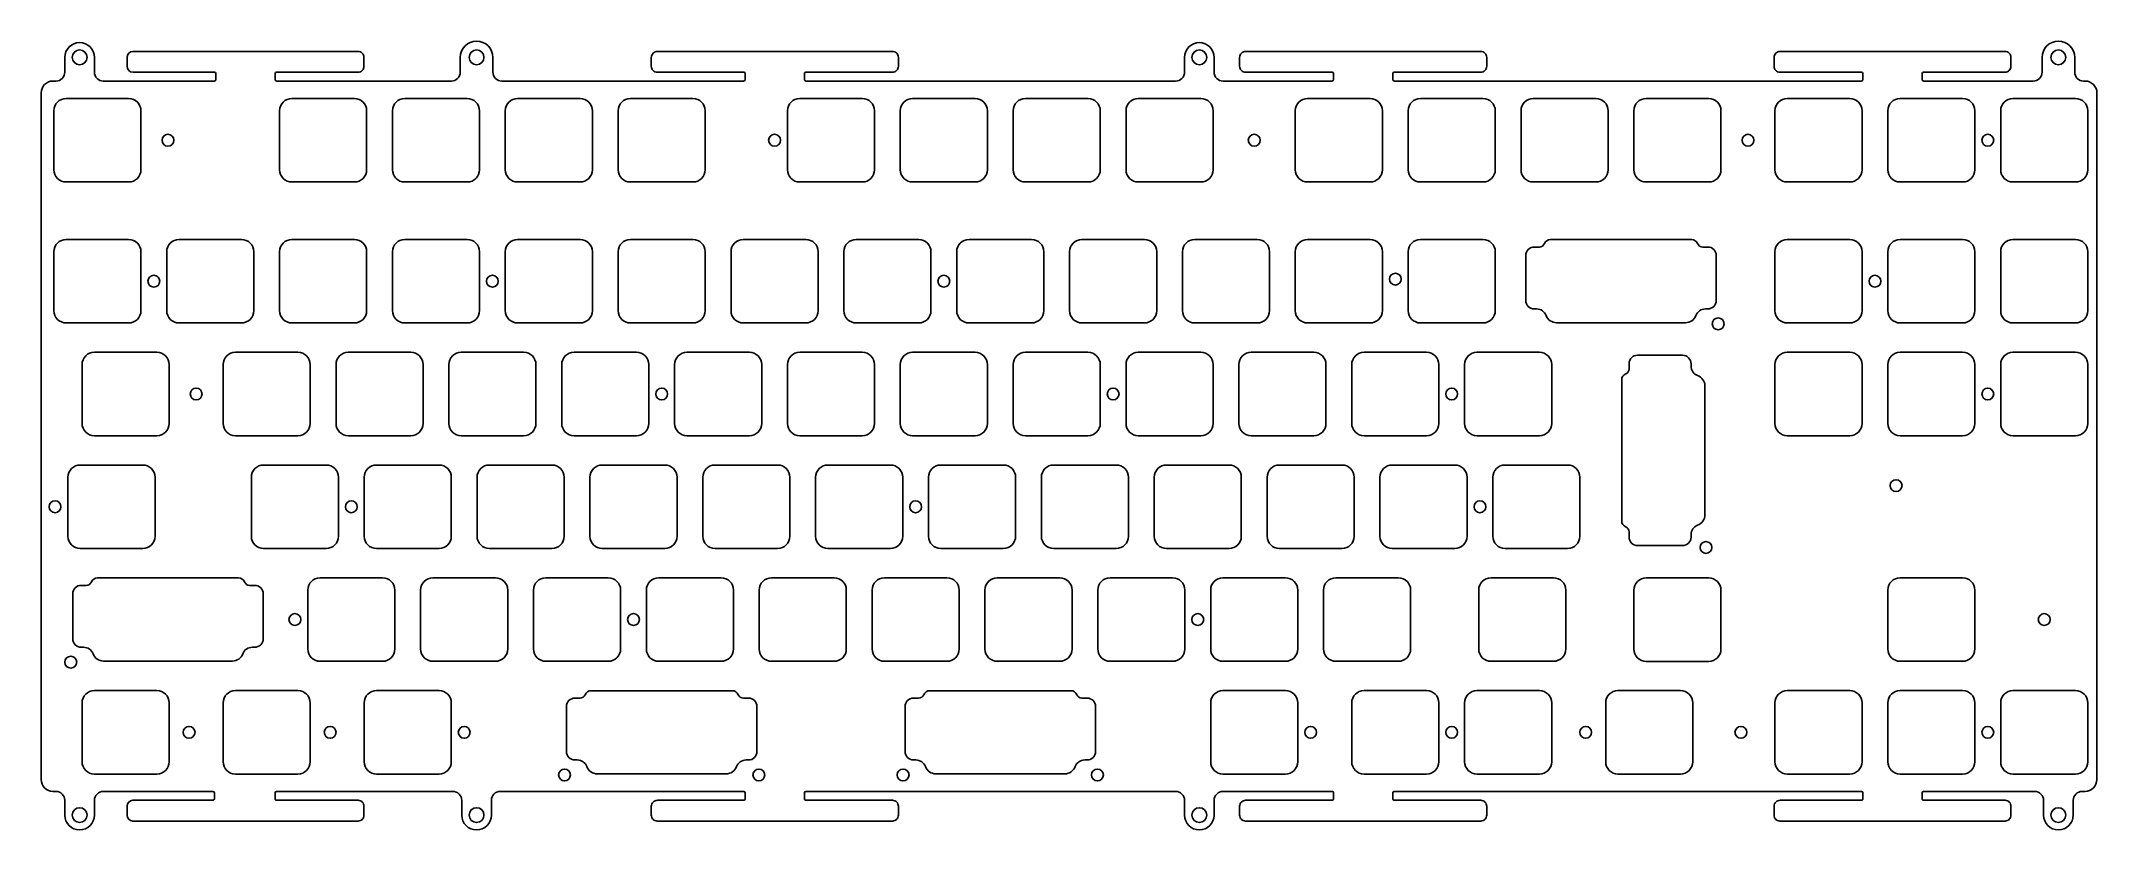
# Model space of a CAD drawing. Header units: millimetres. Extents: x -9 to 338, y -117 to 17.
import ezdxf

# ---------------------------------------------------------------- set-up
doc = ezdxf.new("R2010")
doc.units = ezdxf.units.MM
doc.layers.add('BLACK', color=7, linetype='CONTINUOUS')

msp = doc.modelspace()

# ---------------------------------------------------------------- linework, layer by layer
at = {"layer": 'BLACK', "linetype": 'Continuous'}
for p, q in [((-5.499999, 11.5), (-5.499999, 13.999999)), ((-0.499999, 13.999999), (-0.499999, 11.499999)), ((5.000001, 13.999999), (5.000001, 12.499999)), ((44.000001, 14.999999), (6.000001, 14.999999)), ((45.000001, 12.499999), (45.000001, 13.985828)), ((61.250001, 11.499999), (61.250001, 13.999999)), ((66.750001, 13.999999), (66.750001, 11.499999)), ((93.500001, 13.999999), (93.500001, 12.499999)), ((134.200001, 14.999999), (94.514243, 14.999999)), ((135.200001, 12.499999), (135.200001, 13.985828)), ((183.500001, 11.499999), (183.500001, 13.999999)), ((188.500001, 13.999999), (188.500001, 11.499999)), ((192.800001, 13.999999), (192.800001, 12.499999)), ((233.500001, 14.999999), (193.814243, 14.999999)), ((234.500001, 12.499999), (234.500001, 13.985828)), ((283.000001, 13.999999), (283.000001, 12.499999)), ((322.000001, 14.999999), (284.014243, 14.999999)), ((323.000001, 12.499999), (323.000001, 13.985828)), ((328.250001, 11.499999), (328.250001, 13.999999)), ((333.750001, 13.999999), (333.750001, 11.499999)), ((6.000001, 11.499999), (19.749901, 11.499999)), ((20.000001, 10.249999), (20.000001, 11.25697)), ((30.000001, 11.249899), (30.000001, 10.249899)), ((30.250001, 11.499999), (44.000001, 11.499999)), ((44.000001, 11.500049), (44.000001, 11.499999)), ((66.750001, 11.499999), (66.750049, 11.499999)), ((93.500049, 12.499999), (93.500001, 12.499999)), ((94.500001, 11.499999), (109.099901, 11.499999)), ((109.350001, 10.249999), (109.350001, 11.25697)), ((119.350001, 11.249899), (119.350001, 10.249899)), ((119.600001, 11.499999), (134.200001, 11.499999)), ((134.200001, 11.500049), (134.200001, 11.499999)), ((188.500001, 11.499999), (188.500049, 11.499999)), ((192.800049, 12.499999), (192.800001, 12.499999)), ((193.800001, 11.499999), (208.399901, 11.499999)), ((208.650001, 10.249999), (208.650001, 11.25697)), ((218.650001, 11.249899), (218.650001, 10.249899)), ((218.900001, 11.499999), (233.500001, 11.499999)), ((233.500001, 11.500049), (233.500001, 11.499999)), ((283.000049, 12.499999), (283.000001, 12.499999)), ((284.000001, 11.499999), (297.749901, 11.499999)), ((298.000001, 10.249999), (298.000001, 11.25697)), ((308.000001, 11.249899), (308.000001, 10.249899)), ((308.250001, 11.499999), (322.000001, 11.499999)), ((322.000001, 11.500049), (322.000001, 11.499999)), ((333.750001, 11.499999), (333.750049, 11.499999)), ((-9.499999, -108.000001), (-9.499999, 8)), ((-7.499999, 9.999999), (-7, 9.999999)), ((5.275001, 7.05), (-5.274995, 7.05)), ((1.000001, 9.999999), (19.750001, 9.999999)), ((19.750001, 9.999999), (19.750001, 10.000049)), ((30.249801, 9.999999), (59.750001, 9.999999)), ((43.375, 7.05), (32.824999, 7.05)), ((62.425, 7.05), (51.874999, 7.05)), ((59.750001, 9.999999), (59.750001, 10.000049)), ((68.250001, 9.999999), (109.100001, 9.999999)), ((81.475, 7.05), (70.924999, 7.05)), ((100.525, 7.05), (89.974999, 7.05)), ((109.100001, 9.999999), (109.100001, 10.000049)), ((118.550001, 7.049999), (118.550001, 7.05)), ((129.100001, 7.05), (118.550001, 7.05)), ((119.599801, 9.999999), (182.000001, 9.999999)), ((137.600001, 7.049999), (137.600001, 7.05)), ((148.150001, 7.05), (137.600001, 7.05)), ((156.650001, 7.049999), (156.650001, 7.05)), ((167.200001, 7.05), (156.650001, 7.05)), ((186.25, 7.05), (175.699999, 7.05)), ((182.000001, 9.999999), (182.000001, 10.000049)), ((190.000001, 9.999999), (208.400001, 9.999999)), ((214.825, 7.05), (204.274999, 7.05)), ((208.400001, 9.999999), (208.400001, 10.000049)), ((218.899801, 9.999999), (297.750001, 9.999999)), ((233.875, 7.05), (223.324999, 7.05)), ((252.925, 7.05), (242.374999, 7.05)), ((261.425001, 7.049999), (261.425001, 7.05)), ((271.975001, 7.05), (261.425001, 7.05)), ((285.237501, 7.049999), (285.237501, 7.05)), ((295.787501, 7.05), (285.237501, 7.05)), ((297.750001, 9.999999), (297.750001, 10.000049)), ((304.287501, 7.049999), (304.287501, 7.05)), ((314.837501, 7.05), (304.287501, 7.05)), ((308.249801, 9.999999), (326.750001, 9.999999)), ((323.337501, 7.049999), (323.337501, 7.05)), ((333.887501, 7.05), (323.337501, 7.05)), ((326.750001, 9.999999), (326.750001, 10.000049)), ((335.250001, 9.999999), (335.500001, 9.999999)), ((337.500001, 7.98), (337.500001, -108.000001)), ((-7.349999, 4.974996), (-7.349999, -4.974998)), ((7.350001, 4.974999), (7.350001, -4.975001)), ((30.75, 4.975), (30.75, -4.975001)), ((45.45, 4.975), (45.45, -4.975)), ((49.8, 4.975), (49.8, -4.975001)), ((64.5, 4.975), (64.5, -4.975)), ((68.85, 4.975), (68.85, -4.975001)), ((83.55, 4.975), (83.55, -4.975)), ((87.9, 4.975), (87.9, -4.975001)), ((102.6, 4.975), (102.6, -4.975)), ((116.475001, 4.974999), (116.475001, -4.975001)), ((131.175001, 4.974999), (131.175001, -4.975001)), ((135.525001, 4.974999), (135.525001, -4.975001)), ((150.225001, 4.974999), (150.225001, -4.975001)), ((154.575001, 4.974999), (154.575001, -4.975001)), ((169.275001, 4.974999), (169.275001, -4.975001)), ((173.625, 4.975), (173.625, -4.975001)), ((188.325, 4.975), (188.325, -4.975)), ((202.2, 4.975), (202.2, -4.975001)), ((216.9, 4.975), (216.9, -4.975)), ((221.25, 4.975), (221.25, -4.975001)), ((235.95, 4.975), (235.95, -4.975)), ((240.3, 4.975), (240.3, -4.975001)), ((255, 4.975), (255, -4.975)), ((259.350001, 4.974999), (259.350001, -4.975001)), ((274.050001, 4.974999), (274.050001, -4.975001)), ((283.162501, 4.974999), (283.162501, -4.975001)), ((297.862501, 4.974999), (297.862501, -4.975001)), ((302.212501, 4.974999), (302.212501, -4.975001)), ((316.912501, 4.974999), (316.912501, -4.975001)), ((321.262501, 4.974999), (321.262501, -4.975001)), ((335.962501, 4.974999), (335.962501, -4.975001)), ((5.275001, -7.05), (-5.274997, -7.05)), ((5.275001, -7.050001), (5.275001, -7.05)), ((43.375, -7.05), (32.825, -7.05)), ((62.425, -7.05), (51.875, -7.05)), ((81.475, -7.05), (70.925, -7.05)), ((100.525, -7.05), (89.975, -7.05)), ((129.100001, -7.05), (118.550001, -7.05)), ((129.100001, -7.050001), (129.100001, -7.05)), ((148.150001, -7.05), (137.600001, -7.05)), ((148.150001, -7.050001), (148.150001, -7.05)), ((167.200001, -7.05), (156.650001, -7.05)), ((167.200001, -7.050001), (167.200001, -7.05)), ((186.25, -7.05), (175.7, -7.05)), ((214.825, -7.05), (204.275, -7.05)), ((233.875, -7.05), (223.325, -7.05)), ((252.925, -7.05), (242.375, -7.05)), ((271.975001, -7.05), (261.425001, -7.05)), ((271.975001, -7.050001), (271.975001, -7.05)), ((295.787501, -7.05), (285.237501, -7.05)), ((295.787501, -7.050001), (295.787501, -7.05)), ((314.837501, -7.05), (304.287501, -7.05)), ((314.837501, -7.050001), (314.837501, -7.05)), ((333.887501, -7.05), (323.337501, -7.05)), ((333.887501, -7.050001), (333.887501, -7.05)), ((5.275001, -16.7625), (-5.274993, -16.7625)), ((13.775001, -16.762501), (13.775001, -16.7625)), ((24.325001, -16.7625), (13.775001, -16.7625)), ((32.825001, -16.762501), (32.825001, -16.7625)), ((43.375001, -16.7625), (32.825001, -16.7625)), ((51.875001, -16.762501), (51.875001, -16.7625)), ((62.425001, -16.7625), (51.875001, -16.7625)), ((70.925001, -16.762501), (70.925001, -16.7625)), ((81.475001, -16.7625), (70.925001, -16.7625)), ((89.975001, -16.762501), (89.975001, -16.7625)), ((100.525001, -16.7625), (89.975001, -16.7625)), ((109.025001, -16.762501), (109.025001, -16.7625)), ((119.575001, -16.7625), (109.025001, -16.7625)), ((128.075001, -16.762501), (128.075001, -16.7625)), ((138.625001, -16.7625), (128.075001, -16.7625)), ((147.125001, -16.762501), (147.125001, -16.7625)), ((157.675001, -16.7625), (147.125001, -16.7625)), ((166.175001, -16.762501), (166.175001, -16.7625)), ((176.725001, -16.7625), (166.175001, -16.7625)), ((195.775001, -16.762501), (185.225001, -16.762501)), ((214.825001, -16.762501), (204.275001, -16.762501)), ((233.875001, -16.762501), (223.325001, -16.762501)), ((245.247375, -16.784911), (245.247375, -16.7849)), ((245.247375, -16.7849), (269.102575, -16.7849)), ((285.237501, -16.762501), (285.237501, -16.7625)), ((295.787501, -16.7625), (285.237501, -16.7625)), ((304.287501, -16.762501), (304.287501, -16.7625)), ((314.837501, -16.7625), (304.287501, -16.7625)), ((323.337501, -16.762501), (323.337501, -16.7625)), ((333.887501, -16.7625), (323.337501, -16.7625)), ((-7.349999, -18.837506), (-7.349999, -28.787498)), ((7.350001, -18.837501), (7.350001, -28.787501)), ((11.700001, -18.837501), (11.700001, -28.787501)), ((26.400001, -18.837501), (26.400001, -28.787501)), ((30.750001, -18.837501), (30.750001, -28.787501)), ((45.450001, -18.837501), (45.450001, -28.787501)), ((49.800001, -18.837501), (49.800001, -28.787501)), ((64.500001, -18.837501), (64.500001, -28.787501)), ((68.850001, -18.837501), (68.850001, -28.787501)), ((83.550001, -18.837501), (83.550001, -28.787501)), ((87.900001, -18.837501), (87.900001, -28.787501)), ((102.600001, -18.837501), (102.600001, -28.787501)), ((106.950001, -18.837501), (106.950001, -28.787501)), ((121.650001, -18.837501), (121.650001, -28.787501)), ((126.000001, -18.837501), (126.000001, -28.787501)), ((140.700001, -18.837501), (140.700001, -28.787501)), ((145.050001, -18.837501), (145.050001, -28.787501)), ((159.750001, -18.837501), (159.750001, -28.787501)), ((164.100001, -18.837501), (164.100001, -28.787501)), ((178.800001, -18.837501), (178.800001, -28.787501)), ((183.150001, -18.837501), (183.150001, -28.787501)), ((197.850001, -18.837501), (197.850001, -28.787501)), ((202.200001, -18.837501), (202.200001, -28.787501)), ((216.900001, -18.837501), (216.900001, -28.787501)), ((221.250001, -18.837501), (221.250001, -28.787501)), ((235.950001, -18.837501), (235.950001, -28.787501)), ((241.099485, -27.06294), (241.099485, -19.4622)), ((242.536512, -18.03706), (243.390075, -18.03706)), ((243.390075, -18.037048), (243.390075, -18.03706)), ((270.959775, -18.03706), (271.825375, -18.03706)), ((273.250365, -19.46206), (273.250365, -27.0629)), ((283.162501, -18.837501), (283.162501, -28.787501)), ((297.862501, -18.837501), (297.862501, -28.787501)), ((302.212501, -18.837501), (302.212501, -28.787501)), ((316.912501, -18.837501), (316.912501, -28.787501)), ((321.262501, -18.837501), (321.262501, -28.787501)), ((335.962501, -18.837501), (335.962501, -28.787501)), ((5.275001, -30.8625), (-5.274997, -30.8625)), ((5.275001, -30.862501), (5.275001, -30.8625)), ((24.325001, -30.8625), (13.775001, -30.8625)), ((24.325001, -30.862501), (24.325001, -30.8625)), ((43.375001, -30.8625), (32.825001, -30.8625)), ((43.375001, -30.862501), (43.375001, -30.8625)), ((62.425001, -30.8625), (51.875001, -30.8625)), ((62.425001, -30.862501), (62.425001, -30.8625)), ((81.475001, -30.8625), (70.925001, -30.8625)), ((81.475001, -30.862501), (81.475001, -30.8625)), ((100.525001, -30.8625), (89.975001, -30.8625)), ((100.525001, -30.862501), (100.525001, -30.8625)), ((119.575001, -30.8625), (109.025001, -30.8625)), ((119.575001, -30.862501), (119.575001, -30.8625)), ((138.625001, -30.8625), (128.075001, -30.8625)), ((138.625001, -30.862501), (138.625001, -30.8625)), ((157.675001, -30.8625), (147.125001, -30.8625)), ((157.675001, -30.862501), (157.675001, -30.8625)), ((176.725001, -30.8625), (166.175001, -30.8625)), ((176.725001, -30.862501), (176.725001, -30.8625)), ((195.775001, -30.862501), (185.225001, -30.862501)), ((214.825001, -30.862501), (204.275001, -30.862501)), ((233.875001, -30.862501), (223.325001, -30.862501)), ((242.928575, -28.48794), (242.524475, -28.48794)), ((268.050425, -30.82441), (246.299575, -30.82441)), ((271.813458, -28.48794), (271.421325, -28.48794)), ((295.787501, -30.8625), (285.237501, -30.8625)), ((295.787501, -30.862501), (295.787501, -30.8625)), ((314.837501, -30.8625), (304.287501, -30.8625)), ((314.837501, -30.862501), (314.837501, -30.8625)), ((333.887501, -30.8625), (323.337501, -30.8625)), ((333.887501, -30.862501), (333.887501, -30.8625)), ((-2.587499, -37.887506), (-2.587499, -47.837498)), ((10.037501, -35.8125), (-0.512493, -35.8125)), ((12.112501, -37.887501), (12.112501, -47.837501)), ((21.225001, -37.887501), (21.225001, -47.837501)), ((23.300001, -35.812501), (23.300001, -35.8125)), ((33.850001, -35.8125), (23.300001, -35.8125)), ((35.925001, -37.887501), (35.925001, -47.837501)), ((40.275001, -37.887501), (40.275001, -47.837501)), ((42.350001, -35.812501), (42.350001, -35.8125)), ((52.900001, -35.8125), (42.350001, -35.8125)), ((54.975001, -37.887501), (54.975001, -47.837501)), ((59.325001, -37.887501), (59.325001, -47.837501)), ((61.400001, -35.812501), (61.400001, -35.8125)), ((71.950001, -35.8125), (61.400001, -35.8125)), ((74.025001, -37.887501), (74.025001, -47.837501)), ((78.375001, -37.887501), (78.375001, -47.837501)), ((80.450001, -35.812501), (80.450001, -35.8125)), ((91.000001, -35.8125), (80.450001, -35.8125)), ((93.075001, -37.887501), (93.075001, -47.837501)), ((97.425001, -37.887501), (97.425001, -47.837501)), ((99.500001, -35.812501), (99.500001, -35.8125)), ((110.050001, -35.8125), (99.500001, -35.8125)), ((112.125001, -37.887501), (112.125001, -47.837501)), ((116.475001, -37.887501), (116.475001, -47.837501)), ((118.550001, -35.812501), (118.550001, -35.8125)), ((129.100001, -35.8125), (118.550001, -35.8125)), ((131.175001, -37.887501), (131.175001, -47.837501)), ((135.525001, -37.887501), (135.525001, -47.837501)), ((137.600001, -35.812501), (137.600001, -35.8125)), ((148.150001, -35.8125), (137.600001, -35.8125)), ((150.225001, -37.887501), (150.225001, -47.837501)), ((154.575001, -37.887501), (154.575001, -47.837501)), ((156.650001, -35.812501), (156.650001, -35.8125)), ((167.200001, -35.8125), (156.650001, -35.8125)), ((169.275001, -37.887501), (169.275001, -47.837501)), ((173.625001, -37.887501), (173.625001, -47.837501)), ((175.700001, -35.812501), (175.700001, -35.8125)), ((186.250001, -35.8125), (175.700001, -35.8125)), ((188.325001, -37.887501), (188.325001, -47.837501)), ((192.675001, -37.887501), (192.675001, -47.837501)), ((194.750001, -35.812501), (194.750001, -35.8125)), ((205.300001, -35.8125), (194.750001, -35.8125)), ((207.375001, -37.887501), (207.375001, -47.837501)), ((211.725001, -37.887501), (211.725001, -47.837501)), ((213.800001, -35.812501), (213.800001, -35.8125)), ((224.350001, -35.8125), (213.800001, -35.8125)), ((226.425001, -37.887501), (226.425001, -47.837501)), ((230.775001, -37.887501), (230.775001, -47.837501)), ((232.850001, -35.812501), (232.850001, -35.8125)), ((243.400001, -35.8125), (232.850001, -35.8125)), ((245.475001, -37.887501), (245.475001, -47.837501)), ((258.54331, -38.602725), (258.54331, -37.737125)), ((259.96831, -36.312135), (267.56915, -36.312135)), ((268.99419, -37.749042), (268.99419, -38.141175)), ((283.162501, -37.887501), (283.162501, -47.837501)), ((285.237501, -35.812501), (285.237501, -35.8125)), ((295.787501, -35.8125), (285.237501, -35.8125)), ((297.862501, -37.887501), (297.862501, -47.837501)), ((302.212501, -37.887501), (302.212501, -47.837501)), ((304.287501, -35.812501), (304.287501, -35.8125)), ((314.837501, -35.8125), (304.287501, -35.8125)), ((316.912501, -37.887501), (316.912501, -47.837501)), ((321.262501, -37.887501), (321.262501, -47.837501)), ((323.337501, -35.812501), (323.337501, -35.8125)), ((333.887501, -35.8125), (323.337501, -35.8125)), ((335.962501, -37.887501), (335.962501, -47.837501)), ((257.29115, -64.315125), (257.29115, -40.459925)), ((271.33066, -41.512075), (271.33066, -63.262925)), ((10.037501, -49.9125), (-0.512497, -49.9125)), ((10.037501, -49.912501), (10.037501, -49.9125)), ((33.850001, -49.9125), (23.300001, -49.9125)), ((33.850001, -49.912501), (33.850001, -49.9125)), ((52.900001, -49.9125), (42.350001, -49.9125)), ((52.900001, -49.912501), (52.900001, -49.9125)), ((71.950001, -49.9125), (61.400001, -49.9125)), ((71.950001, -49.912501), (71.950001, -49.9125)), ((91.000001, -49.9125), (80.450001, -49.9125)), ((91.000001, -49.912501), (91.000001, -49.9125)), ((110.050001, -49.9125), (99.500001, -49.9125)), ((110.050001, -49.912501), (110.050001, -49.9125)), ((129.100001, -49.9125), (118.550001, -49.9125)), ((129.100001, -49.912501), (129.100001, -49.9125)), ((148.150001, -49.9125), (137.600001, -49.9125)), ((148.150001, -49.912501), (148.150001, -49.9125)), ((167.200001, -49.9125), (156.650001, -49.9125)), ((167.200001, -49.912501), (167.200001, -49.9125)), ((186.250001, -49.9125), (175.700001, -49.9125)), ((186.250001, -49.912501), (186.250001, -49.9125)), ((205.300001, -49.9125), (194.750001, -49.9125)), ((205.300001, -49.912501), (205.300001, -49.9125)), ((224.350001, -49.9125), (213.800001, -49.9125)), ((224.350001, -49.912501), (224.350001, -49.9125)), ((243.400001, -49.9125), (232.850001, -49.9125)), ((243.400001, -49.912501), (243.400001, -49.9125)), ((295.787501, -49.9125), (285.237501, -49.9125)), ((295.787501, -49.912501), (295.787501, -49.9125)), ((314.837501, -49.9125), (304.287501, -49.9125)), ((314.837501, -49.912501), (314.837501, -49.9125)), ((333.887501, -49.9125), (323.337501, -49.9125)), ((333.887501, -49.912501), (333.887501, -49.9125)), ((7.65625, -54.8625), (-2.893751, -54.8625)), ((28.062501, -54.862501), (28.062501, -54.8625)), ((38.612501, -54.8625), (28.062501, -54.8625)), ((47.112501, -54.862501), (47.112501, -54.8625)), ((57.662501, -54.8625), (47.112501, -54.8625)), ((66.162501, -54.862501), (66.162501, -54.8625)), ((76.712501, -54.8625), (66.162501, -54.8625)), ((85.212501, -54.862501), (85.212501, -54.8625)), ((95.762501, -54.8625), (85.212501, -54.8625)), ((104.262501, -54.862501), (104.262501, -54.8625)), ((114.812501, -54.8625), (104.262501, -54.8625)), ((123.312501, -54.862501), (123.312501, -54.8625)), ((133.862501, -54.8625), (123.312501, -54.8625)), ((142.362501, -54.862501), (142.362501, -54.8625)), ((152.912501, -54.8625), (142.362501, -54.8625)), ((161.412501, -54.862501), (161.412501, -54.8625)), ((171.962501, -54.8625), (161.412501, -54.8625)), ((180.462501, -54.862501), (180.462501, -54.8625)), ((191.012501, -54.8625), (180.462501, -54.8625)), ((199.512501, -54.862501), (199.512501, -54.8625)), ((210.062501, -54.8625), (199.512501, -54.8625)), ((218.562501, -54.862501), (218.562501, -54.8625)), ((229.112501, -54.8625), (218.562501, -54.8625)), ((248.1625, -54.8625), (237.612499, -54.8625)), ((-4.96875, -56.9375), (-4.96875, -66.887501)), ((9.73125, -56.9375), (9.73125, -66.8875)), ((25.987501, -56.937501), (25.987501, -66.887501)), ((40.687501, -56.937501), (40.687501, -66.887501)), ((45.037501, -56.937501), (45.037501, -66.887501)), ((59.737501, -56.937501), (59.737501, -66.887501)), ((64.087501, -56.937501), (64.087501, -66.887501)), ((78.787501, -56.937501), (78.787501, -66.887501)), ((83.137501, -56.937501), (83.137501, -66.887501)), ((97.837501, -56.937501), (97.837501, -66.887501)), ((102.187501, -56.937501), (102.187501, -66.887501)), ((116.887501, -56.937501), (116.887501, -66.887501)), ((121.237501, -56.937501), (121.237501, -66.887501)), ((135.937501, -56.937501), (135.937501, -66.887501)), ((140.287501, -56.937501), (140.287501, -66.887501)), ((154.987501, -56.937501), (154.987501, -66.887501)), ((159.337501, -56.937501), (159.337501, -66.887501)), ((174.037501, -56.937501), (174.037501, -66.887501)), ((178.387501, -56.937501), (178.387501, -66.887501)), ((193.087501, -56.937501), (193.087501, -66.887501)), ((197.437501, -56.937501), (197.437501, -66.887501)), ((212.137501, -56.937501), (212.137501, -66.887501)), ((216.487501, -56.937501), (216.487501, -66.887501)), ((231.187501, -56.937501), (231.187501, -66.887501)), ((235.5375, -56.9375), (235.5375, -66.887501)), ((250.2375, -56.9375), (250.2375, -66.8875)), ((257.291161, -64.315125), (257.29115, -64.315125)), ((7.65625, -68.9625), (-2.89375, -68.9625)), ((38.612501, -68.9625), (28.062501, -68.9625)), ((38.612501, -68.962501), (38.612501, -68.9625)), ((57.662501, -68.9625), (47.112501, -68.9625)), ((57.662501, -68.962501), (57.662501, -68.9625)), ((76.712501, -68.9625), (66.162501, -68.9625)), ((76.712501, -68.962501), (76.712501, -68.9625)), ((95.762501, -68.9625), (85.212501, -68.9625)), ((95.762501, -68.962501), (95.762501, -68.9625)), ((114.812501, -68.9625), (104.262501, -68.9625)), ((114.812501, -68.962501), (114.812501, -68.9625)), ((133.862501, -68.9625), (123.312501, -68.9625)), ((133.862501, -68.962501), (133.862501, -68.9625)), ((152.912501, -68.9625), (142.362501, -68.9625)), ((152.912501, -68.962501), (152.912501, -68.9625)), ((171.962501, -68.9625), (161.412501, -68.9625)), ((171.962501, -68.962501), (171.962501, -68.9625)), ((191.012501, -68.9625), (180.462501, -68.9625)), ((191.012501, -68.962501), (191.012501, -68.9625)), ((210.062501, -68.9625), (199.512501, -68.9625)), ((210.062501, -68.962501), (210.062501, -68.9625)), ((229.112501, -68.9625), (218.562501, -68.9625)), ((229.112501, -68.962501), (229.112501, -68.9625)), ((248.1625, -68.9625), (237.6125, -68.9625)), ((258.543298, -66.172425), (258.54331, -66.172425)), ((258.54331, -67.025988), (258.54331, -66.172425)), ((267.56919, -68.463015), (259.96845, -68.463015)), ((268.99419, -66.633925), (268.99419, -67.038025)), ((-2.732238, -75.18706), (-1.878675, -75.18706)), ((-1.878675, -75.187048), (-1.878675, -75.18706)), ((-0.021375, -73.934911), (-0.021375, -73.9349)), ((-0.021375, -73.9349), (23.833825, -73.9349)), ((25.691025, -75.18706), (26.556625, -75.18706)), ((35.512501, -75.987501), (35.512501, -85.937501)), ((37.587501, -73.912501), (37.587501, -73.9125)), ((48.137501, -73.9125), (37.587501, -73.9125)), ((50.212501, -75.987501), (50.212501, -85.937501)), ((54.562501, -75.987501), (54.562501, -85.937501)), ((56.637501, -73.912501), (56.637501, -73.9125)), ((67.187501, -73.9125), (56.637501, -73.9125)), ((69.262501, -75.987501), (69.262501, -85.937501)), ((73.612501, -75.987501), (73.612501, -85.937501)), ((75.687501, -73.912501), (75.687501, -73.9125)), ((86.237501, -73.9125), (75.687501, -73.9125)), ((88.312501, -75.987501), (88.312501, -85.937501)), ((92.662501, -75.987501), (92.662501, -85.937501)), ((94.737501, -73.912501), (94.737501, -73.9125)), ((105.287501, -73.9125), (94.737501, -73.9125)), ((107.362501, -75.987501), (107.362501, -85.937501)), ((111.712501, -75.987501), (111.712501, -85.937501)), ((113.787501, -73.912501), (113.787501, -73.9125)), ((124.337501, -73.9125), (113.787501, -73.9125)), ((126.412501, -75.987501), (126.412501, -85.937501)), ((130.762501, -75.987501), (130.762501, -85.937501)), ((132.837501, -73.912501), (132.837501, -73.9125)), ((143.387501, -73.9125), (132.837501, -73.9125)), ((145.462501, -75.987501), (145.462501, -85.937501)), ((149.812501, -75.987501), (149.812501, -85.937501)), ((151.887501, -73.912501), (151.887501, -73.9125)), ((162.437501, -73.9125), (151.887501, -73.9125)), ((164.512501, -75.987501), (164.512501, -85.937501)), ((168.862501, -75.987501), (168.862501, -85.937501)), ((170.937501, -73.912501), (170.937501, -73.9125)), ((181.487501, -73.9125), (170.937501, -73.9125)), ((183.562501, -75.987501), (183.562501, -85.937501)), ((187.9125, -75.987501), (187.9125, -85.937501)), ((200.537501, -73.9125), (189.987501, -73.9125)), ((202.6125, -75.9875), (202.6125, -85.937501)), ((202.612502, -75.9875), (202.6125, -75.9875)), ((206.9625, -75.987501), (206.9625, -85.937501)), ((219.587501, -73.9125), (209.037501, -73.9125)), ((221.6625, -75.9875), (221.6625, -85.937501)), ((221.662502, -75.9875), (221.6625, -75.9875)), ((233.15625, -75.9875), (233.15625, -85.937501)), ((245.78125, -73.9125), (235.231249, -73.9125)), ((247.85625, -75.9875), (247.85625, -85.9375)), ((259.35, -76.00855), (259.35, -85.958551)), ((271.975, -73.93355), (261.424999, -73.93355)), ((274.05, -76.00855), (274.05, -85.95855)), ((302.212501, -75.987501), (302.212501, -85.937501)), ((304.287501, -73.912501), (304.287501, -73.9125)), ((314.837501, -73.9125), (304.287501, -73.9125)), ((316.912501, -75.987501), (316.912501, -85.937501)), ((-4.169265, -84.21294), (-4.169265, -76.6122)), ((27.981615, -76.61206), (27.981615, -84.2129)), ((-2.340175, -85.63794), (-2.744275, -85.63794)), ((26.544708, -85.63794), (26.152575, -85.63794)), ((22.781675, -87.97441), (1.030825, -87.97441)), ((48.137501, -88.0125), (37.587501, -88.0125)), ((48.137501, -88.012501), (48.137501, -88.0125)), ((67.187501, -88.0125), (56.637501, -88.0125)), ((67.187501, -88.012501), (67.187501, -88.0125)), ((86.237501, -88.0125), (75.687501, -88.0125)), ((86.237501, -88.012501), (86.237501, -88.0125)), ((105.287501, -88.0125), (94.737501, -88.0125)), ((105.287501, -88.012501), (105.287501, -88.0125)), ((124.337501, -88.0125), (113.787501, -88.0125)), ((124.337501, -88.012501), (124.337501, -88.0125)), ((143.387501, -88.0125), (132.837501, -88.0125)), ((143.387501, -88.012501), (143.387501, -88.0125)), ((162.437501, -88.0125), (151.887501, -88.0125)), ((162.437501, -88.012501), (162.437501, -88.0125)), ((181.487501, -88.0125), (170.937501, -88.0125)), ((181.487501, -88.012501), (181.487501, -88.0125)), ((200.537501, -88.0125), (189.987501, -88.0125)), ((219.587501, -88.0125), (209.037501, -88.0125)), ((245.78125, -88.0125), (235.23125, -88.0125)), ((271.975, -88.03355), (261.425, -88.03355)), ((314.837501, -88.0125), (304.287501, -88.0125)), ((314.837501, -88.012501), (314.837501, -88.0125)), ((10.0375, -92.9625), (-0.512501, -92.9625)), ((33.85, -92.9625), (23.299999, -92.9625)), ((57.6625, -92.9625), (47.112499, -92.9625)), ((83.322375, -92.984911), (83.322375, -92.9849)), ((83.322375, -92.9849), (107.177575, -92.9849)), ((140.472375, -92.984911), (140.472375, -92.9849)), ((140.472375, -92.9849), (164.327575, -92.9849)), ((200.5375, -92.9625), (189.987499, -92.9625)), ((224.35, -92.9625), (213.799999, -92.9625)), ((243.4, -92.9625), (232.849999, -92.9625)), ((267.2125, -92.9625), (256.662499, -92.9625)), ((285.237501, -92.962501), (285.237501, -92.9625)), ((295.787501, -92.9625), (285.237501, -92.9625)), ((304.287501, -92.962501), (304.287501, -92.9625)), ((314.837501, -92.9625), (304.287501, -92.9625)), ((323.337501, -92.962501), (323.337501, -92.9625)), ((333.887501, -92.9625), (323.337501, -92.9625)), ((-2.5875, -95.0375), (-2.5875, -104.987501)), ((12.1125, -95.0375), (12.1125, -104.9875)), ((21.225, -95.0375), (21.225, -104.987501)), ((35.925, -95.0375), (35.925, -104.9875)), ((45.0375, -95.0375), (45.0375, -104.987501)), ((59.7375, -95.0375), (59.7375, -104.9875)), ((79.174485, -103.26294), (79.174485, -95.6622)), ((80.611512, -94.23706), (81.465075, -94.23706)), ((81.465075, -94.237048), (81.465075, -94.23706)), ((109.034775, -94.23706), (109.900375, -94.23706)), ((111.325365, -95.66206), (111.325365, -103.2629)), ((136.324485, -103.26294), (136.324485, -95.6622)), ((137.761512, -94.23706), (138.615075, -94.23706)), ((138.615075, -94.237048), (138.615075, -94.23706)), ((166.184775, -94.23706), (167.050375, -94.23706)), ((168.475365, -95.66206), (168.475365, -103.2629)), ((187.9125, -95.0375), (187.9125, -104.987501)), ((202.6125, -95.0375), (202.6125, -104.9875)), ((211.725, -95.0375), (211.725, -104.987501)), ((226.425, -95.0375), (226.425, -104.9875)), ((230.775, -95.0375), (230.775, -104.987501)), ((245.475, -95.0375), (245.475, -104.9875)), ((254.5875, -95.0375), (254.5875, -104.987501)), ((269.2875, -95.0375), (269.2875, -104.9875)), ((283.162501, -95.037501), (283.162501, -104.987501)), ((297.862501, -95.037501), (297.862501, -104.987501)), ((302.212501, -95.037501), (302.212501, -104.987501)), ((316.912501, -95.037501), (316.912501, -104.987501)), ((321.262501, -95.037501), (321.262501, -104.987501)), ((335.962501, -95.037501), (335.962501, -104.987501)), ((10.0375, -107.0625), (-0.5125, -107.0625)), ((33.85, -107.0625), (23.3, -107.0625)), ((57.6625, -107.0625), (47.1125, -107.0625)), ((81.003575, -104.68794), (80.599475, -104.68794)), ((106.125425, -107.02441), (84.374575, -107.02441)), ((109.888458, -104.68794), (109.496325, -104.68794)), ((138.153575, -104.68794), (137.749475, -104.68794)), ((163.275425, -107.02441), (141.524575, -107.02441)), ((167.038458, -104.68794), (166.646325, -104.68794)), ((200.5375, -107.0625), (189.9875, -107.0625)), ((224.35, -107.0625), (213.8, -107.0625)), ((243.4, -107.0625), (232.85, -107.0625)), ((267.2125, -107.0625), (256.6625, -107.0625)), ((295.787501, -107.0625), (285.237501, -107.0625)), ((295.787501, -107.062501), (295.787501, -107.0625)), ((314.837501, -107.0625), (304.287501, -107.0625)), ((314.837501, -107.062501), (314.837501, -107.0625)), ((333.887501, -107.0625), (323.337501, -107.0625)), ((333.887501, -107.062501), (333.887501, -107.0625)), ((-7.5, -110.000001), (-7, -110.000001)), ((19.499901, -110.000001), (1.000001, -110.000001)), ((19.750001, -111.250001), (19.750001, -110.242994)), ((30.000001, -110.250101), (30.000001, -111.250101)), ((30.250001, -110.000001), (59.999901, -110.000001)), ((68.000001, -110.000001), (109.099901, -110.000001)), ((109.350001, -111.250001), (109.350001, -110.242994)), ((119.350001, -110.250101), (119.350001, -111.250101)), ((119.600001, -110.000001), (181.999901, -110.000001)), ((190.000001, -110.000001), (208.399901, -110.000001)), ((208.650001, -110.257208), (208.650001, -111.250001)), ((218.650001, -111.250101), (218.650001, -110.250101)), ((297.749901, -110.000001), (218.900001, -110.000001)), ((298.000001, -111.250001), (298.000001, -110.242994)), ((308.000001, -110.250101), (308.000001, -111.250101)), ((326.999901, -110.000001), (308.250001, -110.000001)), ((333.8638, -109.31154), (333.8638, -109.311514)), ((335.000001, -110.000001), (335.500001, -110.000001)), ((335.500001, -109.999951), (335.500001, -110.000001)), ((-5.499999, -114.000001), (-5.499999, -111.500002)), ((-0.499999, -111.500001), (-0.499999, -114.000001)), ((5.000001, -112.500001), (5.000001, -114.000001)), ((19.500001, -111.500001), (6.000001, -111.500001)), ((19.500001, -111.500001), (19.500001, -111.499951)), ((44.000001, -111.500001), (30.249801, -111.500001)), ((45.000001, -114.000001), (45.000001, -112.514243)), ((61.500001, -114.000001), (61.500001, -111.517421)), ((66.500001, -111.499901), (66.500001, -114.000001)), ((93.500001, -112.500001), (93.500001, -114.000001)), ((93.500049, -114.000001), (93.500001, -114.000001)), ((109.100001, -111.500001), (94.514243, -111.500001)), ((109.100001, -111.500001), (109.100001, -111.499951)), ((134.200001, -111.500001), (119.599801, -111.500001)), ((135.200001, -114.000001), (135.200001, -112.514243)), ((183.500001, -114.000001), (183.500001, -111.517421)), ((188.500001, -114.000001), (188.500001, -111.499901)), ((192.800001, -114.000001), (192.800001, -112.500001)), ((192.800049, -114.000001), (192.800001, -114.000001)), ((193.814243, -111.500001), (208.400001, -111.500001)), ((208.400001, -111.500001), (208.400001, -111.499951)), ((218.899801, -111.500001), (233.500001, -111.500001)), ((234.500001, -112.514243), (234.500001, -114.000001)), ((283.000001, -112.500001), (283.000001, -114.000001)), ((283.000049, -114.000001), (283.000001, -114.000001)), ((297.750001, -111.500001), (284.014243, -111.500001)), ((297.750001, -111.500001), (297.750001, -111.499951)), ((322.000001, -111.500001), (308.249801, -111.500001)), ((323.000001, -114.000001), (323.000001, -112.514243)), ((328.500001, -114.000001), (328.500001, -111.517421)), ((333.500001, -111.499901), (333.500001, -114.000001)), ((6.000001, -115.000001), (44.000001, -115.000001)), ((44.000001, -114.999951), (44.000001, -115.000001)), ((94.500001, -115.000001), (134.200001, -115.000001)), ((134.200001, -114.999951), (134.200001, -115.000001)), ((233.500001, -115.000001), (193.800001, -115.000001)), ((233.500001, -114.999951), (233.500001, -115.000001)), ((284.000001, -115.000001), (322.000001, -115.000001)), ((322.000001, -114.999951), (322.000001, -115.000001))]:
    msp.add_line(p, q, dxfattribs=at)
at = {"layer": 'BLACK'}
for centre, radius in [((-2.999999, 13.999999), 1.25), ((64.000001, 13.999999), 1.25), ((186.000001, 13.999999), 1.25), ((331.000001, 13.999999), 1.25), ((11.90625, 0), 1), ((114.3, 0), 1), ((195.2625, 0), 1), ((278.60625, 0), 1), ((319.0875, 0), 1), ((9.525, -23.8125), 1), ((66.675, -23.8125), 1), ((142.875, -23.8125), 1), ((219.0842, -23.4625), 1), ((300.0375, -23.8125), 1), ((273.575, -31.0125), 1), ((16.66875, -42.8625), 1), ((95.25, -42.8625), 1), ((171.45, -42.8625), 1), ((228.6, -42.8625), 1), ((319.0875, -42.8625), 1), ((303.609375, -58.340625), 1), ((-7.14375, -61.9125), 1), ((42.8625, -61.9125), 1), ((138.1125, -61.9125), 1), ((233.3625, -61.9125), 1), ((271.51875, -68.7875), 1), ((33.3375, -80.9625), 1), ((90.4875, -80.9625), 1), ((185.7375, -80.9625), 1), ((328.6125, -80.9625), 1), ((-4.49375, -88.1625), 1), ((15.478124, -100.0125), 1), ((39.290624, -100.0125), 1), ((61.912499, -100.0125), 1), ((204.787499, -100.0125), 1), ((228.599999, -100.0125), 1), ((251.221874, -100.0125), 1), ((277.415625, -100.0125), 1), ((319.0875, -100.0125), 1), ((78.85, -107.2125), 1), ((111.65, -107.2125), 1), ((136, -107.2125), 1), ((168.8, -107.2125), 1), ((-2.999999, -114.000001), 1.25), ((64.000001, -114.000001), 1.25), ((186.000001, -114.000001), 1.25), ((331.000001, -114.000001), 1.25)]:
    msp.add_circle(centre, radius, dxfattribs=at)
for centre, radius, start, end in [((-2.999999, 13.999999), 2.5, 0, 180), ((6.000001, 13.999999), 1, 90, 180), ((43.999901, 13.999799), 1.0002, 359.19965276, 89.99427157), ((64.000001, 13.999999), 2.75, 0, 180), ((94.500201, 13.999899), 1.0002, 89.19558597, 179.99427157), ((134.199901, 13.999799), 1.0002, 359.19965276, 89.99427157), ((186.000001, 13.999999), 2.5, 0, 180), ((193.800201, 13.999899), 1.0002, 89.19558597, 179.99427157), ((233.499901, 13.999799), 1.0002, 359.19965276, 89.99427157), ((284.000201, 13.999899), 1.0002, 89.19558597, 179.99427157), ((321.999901, 13.999799), 1.0002, 359.19965276, 89.99427157), ((331.000001, 13.999999), 2.75, 0, 180), ((-7, 11.5), 1.500001, 270, 0), ((1.000001, 11.499999), 1.5, 180, 270), ((6.000001, 12.499999), 1, 180, 270), ((19.749901, 11.249799), 0.2502, 1.64236504, 90), ((30.250101, 11.249899), 0.2501, 90.02290915, 180), ((44.000101, 12.499999), 0.9999, 269.99427014, 0), ((59.750101, 11.499999), 1.4999, 269.99618015, 0), ((68.250001, 11.499899), 1.4999, 179.99618016, 270), ((94.500001, 12.499899), 0.9999, 179.99427015, 270), ((109.099901, 11.249799), 0.2502, 1.64236504, 90), ((119.600101, 11.249899), 0.2501, 90.02290915, 180), ((134.200101, 12.499999), 0.9999, 269.99427014, 0), ((182.000101, 11.499999), 1.4999, 269.99618015, 0), ((190.000001, 11.499899), 1.4999, 179.99618016, 270), ((193.800001, 12.499899), 0.9999, 179.99427015, 270), ((208.399901, 11.249799), 0.2502, 1.64236504, 90), ((218.900101, 11.249899), 0.2501, 90.02290915, 180), ((233.500101, 12.499999), 0.9999, 269.99427014, 0), ((284.000001, 12.499899), 0.9999, 179.99427015, 270), ((297.749901, 11.249799), 0.2502, 1.64236504, 90), ((308.250101, 11.249899), 0.2501, 90.02290915, 180), ((322.000101, 12.499999), 0.9999, 269.99427014, 0), ((326.750101, 11.499999), 1.4999, 269.99618015, 0), ((335.250001, 11.499899), 1.4999, 179.99618016, 270), ((-7.5, 8), 1.999999, 89.99997135, 180), ((-5.274995, 4.974996), 2.075004, 90, 180), ((5.275001, 4.974999), 2.075001, 0, 90), ((19.750101, 10.249999), 0.2499, 269.9770771, 0), ((30.249801, 10.249799), 0.2498, 179.97706334, 270), ((32.825004, 4.974996), 2.075004, 90.00013806, 179.99988955), ((43.375, 4.975), 2.075, 0, 90), ((51.875004, 4.974996), 2.075004, 90.00013806, 179.99988955), ((62.425003, 4.975003), 2.074997, 359.99991716, 90.00008284), ((70.925004, 4.974996), 2.075004, 90.00013806, 179.99988955), ((81.475003, 4.975003), 2.074997, 359.99991716, 90.00008284), ((89.975004, 4.974996), 2.075004, 90.00013806, 179.99988955), ((100.525, 4.975), 2.075, 0, 90), ((109.100101, 10.249999), 0.2499, 269.9770771, 0), ((118.550001, 4.974999), 2.075, 90, 180), ((119.599801, 10.249799), 0.2498, 179.97706334, 270), ((129.100001, 4.974999), 2.075001, 0, 90), ((137.600001, 4.974999), 2.075, 90, 180), ((148.150001, 4.974999), 2.075001, 0, 90), ((156.650001, 4.974999), 2.075, 90, 180), ((167.200001, 4.974999), 2.075001, 0, 90), ((175.700004, 4.974996), 2.075004, 90.00013806, 179.99988955), ((186.25, 4.975), 2.075, 0, 90), ((204.275004, 4.974996), 2.075004, 90.00013806, 179.99988955), ((208.400101, 10.249999), 0.2499, 269.9770771, 0), ((214.825, 4.975), 2.075, 0, 90), ((218.899801, 10.249799), 0.2498, 179.97706334, 270), ((223.325004, 4.974996), 2.075004, 90.00013806, 179.99988955), ((233.875, 4.975), 2.075, 0, 90), ((242.375004, 4.974996), 2.075004, 90.00013806, 179.99988955), ((252.925, 4.975005), 2.074995, 359.99986194, 90), ((261.425001, 4.974999), 2.075, 90, 180), ((271.975001, 4.974999), 2.075001, 0, 90), ((285.237501, 4.974999), 2.075, 90, 180), ((295.787501, 4.974999), 2.075001, 0, 90), ((297.750101, 10.249999), 0.2499, 269.9770771, 0), ((304.287501, 4.974999), 2.075, 90, 180), ((308.249801, 10.249799), 0.2498, 179.97706334, 270), ((314.837501, 4.974999), 2.075001, 0, 90), ((323.337501, 4.974999), 2.075, 90, 180), ((333.887501, 4.974999), 2.075001, 0, 90), ((335.499901, 7.999799), 2.0002, 359.43284731, 89.9971355), ((-5.274997, -4.974998), 2.075002, 180, 270), ((5.275001, -4.975001), 2.075, 270, 0), ((32.825002, -4.974998), 2.075002, 180.00008284, 269.99994478), ((43.375, -4.975), 2.075, 270, 0), ((51.875002, -4.974998), 2.075002, 180.00008284, 269.99994478), ((62.424996, -4.974996), 2.075004, 270.00011045, 359.99988955), ((70.925002, -4.974998), 2.075002, 180.00008284, 269.99994478), ((81.474996, -4.974996), 2.075004, 270.00011045, 359.99988955), ((89.975002, -4.974998), 2.075002, 180.00008284, 269.99994478), ((100.525, -4.975), 2.075, 270, 0), ((118.550001, -4.975001), 2.074999, 180, 270), ((129.100001, -4.975001), 2.075, 270, 0), ((137.600001, -4.975001), 2.074999, 180, 270), ((148.150001, -4.975001), 2.075, 270, 0), ((156.650001, -4.975001), 2.074999, 180, 270), ((167.200001, -4.975001), 2.075, 270, 0), ((175.700002, -4.974998), 2.075002, 180.00008284, 269.99994478), ((186.25, -4.975), 2.075, 270, 0), ((204.275002, -4.974998), 2.075002, 180.00008284, 269.99994478), ((214.825, -4.975), 2.075, 270, 0), ((223.325002, -4.974998), 2.075002, 180.00008284, 269.99994478), ((233.875, -4.975), 2.075, 270, 0), ((242.375002, -4.974998), 2.075002, 180.00008284, 269.99994478), ((252.925, -4.974995), 2.075, 270, 359.99986194), ((261.425001, -4.975001), 2.074999, 180, 270), ((271.975001, -4.975001), 2.075, 270, 0), ((285.237501, -4.975001), 2.074999, 180, 270), ((295.787501, -4.975001), 2.075, 270, 0), ((304.287501, -4.975001), 2.074999, 180, 270), ((314.837501, -4.975001), 2.075, 270, 0), ((323.337501, -4.975001), 2.074999, 180, 270), ((333.887501, -4.975001), 2.075, 270, 0), ((-5.274994, -18.837505), 2.075005, 89.99997239, 180.00002761), ((5.275001, -18.837501), 2.075001, 0, 90), ((13.775001, -18.837501), 2.075, 90, 180), ((24.325001, -18.837501), 2.075001, 0, 90), ((32.825001, -18.837501), 2.075, 90, 180), ((43.375001, -18.837501), 2.075001, 0, 90), ((51.875001, -18.837501), 2.075, 90, 180), ((62.425001, -18.837501), 2.075001, 0, 90), ((70.925001, -18.837501), 2.075, 90, 180), ((81.475001, -18.837501), 2.075001, 0, 90), ((89.975001, -18.837501), 2.075, 90, 180), ((100.525001, -18.837501), 2.075001, 0, 90), ((109.025001, -18.837501), 2.075, 90, 180), ((119.575001, -18.837501), 2.075001, 0, 90), ((128.075001, -18.837501), 2.075, 90, 180), ((138.625001, -18.837501), 2.075001, 0, 90), ((147.125001, -18.837501), 2.075, 90, 180), ((157.675001, -18.837501), 2.075001, 0, 90), ((166.175001, -18.837501), 2.075, 90, 180), ((176.725001, -18.837501), 2.075001, 0, 90), ((185.225001, -18.837501), 2.075, 90, 180), ((195.775001, -18.837501), 2.075, 0, 90), ((204.275001, -18.837501), 2.075, 90, 180), ((214.825001, -18.837501), 2.075, 0, 90), ((223.325001, -18.837501), 2.075, 90, 180), ((233.875001, -18.837501), 2.075, 0, 90), ((245.247274, -17.859851), 1.07494, 89.99461656, 157.97750247), ((269.10254, -17.85989), 1.07499, 22.02370504, 89.99813454), ((285.237501, -18.837501), 2.075, 90, 180), ((295.787501, -18.837501), 2.075001, 0, 90), ((304.287501, -18.837501), 2.075, 90, 180), ((314.837501, -18.837501), 2.075001, 0, 90), ((323.337501, -18.837501), 2.075, 90, 180), ((333.887501, -18.837501), 2.075001, 0, 90), ((242.524567, -19.462092), 1.425082, 89.51974267, 180.00434217), ((243.390124, -17.108671), 0.928376, 269.99697591, 337.97782841), ((270.9598, -17.1086), 0.92846, 202.02452102, 269.99845724), ((271.8254, -19.462), 1.42494, 359.99758749, 90.00100523), ((242.524486, -27.062939), 1.425001, 180.00004021, 269.99955772), ((271.82524, -27.06286), 1.425125, 269.52631186, 359.99839184), ((-5.274997, -28.787498), 2.075002, 180, 270), ((5.275001, -28.787501), 2.075, 270, 0), ((13.775001, -28.787501), 2.074999, 180, 270), ((24.325001, -28.787501), 2.075, 270, 0), ((32.825001, -28.787501), 2.074999, 180, 270), ((43.375001, -28.787501), 2.075, 270, 0), ((51.875001, -28.787501), 2.074999, 180, 270), ((62.425001, -28.787501), 2.075, 270, 0), ((70.925001, -28.787501), 2.074999, 180, 270), ((81.475001, -28.787501), 2.075, 270, 0), ((89.975001, -28.787501), 2.074999, 180, 270), ((100.525001, -28.787501), 2.075, 270, 0), ((109.025001, -28.787501), 2.074999, 180, 270), ((119.575001, -28.787501), 2.075, 270, 0), ((128.075001, -28.787501), 2.074999, 180, 270), ((138.625001, -28.787501), 2.075, 270, 0), ((147.125001, -28.787501), 2.074999, 180, 270), ((157.675001, -28.787501), 2.075, 270, 0), ((166.175001, -28.787501), 2.074999, 180, 270), ((176.725001, -28.787501), 2.075, 270, 0), ((185.225001, -28.787501), 2.075, 180, 270), ((195.775001, -28.787501), 2.075, 270, 0), ((204.275001, -28.787501), 2.075, 180, 270), ((214.825001, -28.787501), 2.075, 270, 0), ((223.325001, -28.787501), 2.075, 180, 270), ((233.875001, -28.787501), 2.075, 270, 0), ((242.928551, -30.212848), 1.724908, 20.54547839, 89.9992028), ((246.299462, -28.949415), 1.874995, 200.54692151, 270.00345303), ((268.05034, -28.94933), 1.875082, 270.0025973, 339.45098232), ((271.42133, -30.21288), 1.724936, 90.00016608, 159.45408213), ((285.237501, -28.787501), 2.074999, 180, 270), ((295.787501, -28.787501), 2.075, 270, 0), ((304.287501, -28.787501), 2.074999, 180, 270), ((314.837501, -28.787501), 2.075, 270, 0), ((323.337501, -28.787501), 2.074999, 180, 270), ((333.887501, -28.787501), 2.075, 270, 0), ((-0.512494, -37.887505), 2.075005, 89.99997239, 180.00002761), ((10.037501, -37.887501), 2.075001, 0, 90), ((23.300001, -37.887501), 2.075, 90, 180), ((33.850001, -37.887501), 2.075001, 0, 90), ((42.350001, -37.887501), 2.075, 90, 180), ((52.900001, -37.887501), 2.075001, 0, 90), ((61.400001, -37.887501), 2.075, 90, 180), ((71.950001, -37.887501), 2.075001, 0, 90), ((80.450001, -37.887501), 2.075, 90, 180), ((91.000001, -37.887501), 2.075001, 0, 90), ((99.500001, -37.887501), 2.075, 90, 180), ((110.050001, -37.887501), 2.075001, 0, 90), ((118.550001, -37.887501), 2.075, 90, 180), ((129.100001, -37.887501), 2.075001, 0, 90), ((137.600001, -37.887501), 2.075, 90, 180), ((148.150001, -37.887501), 2.075001, 0, 90), ((156.650001, -37.887501), 2.075, 90, 180), ((167.200001, -37.887501), 2.075001, 0, 90), ((175.700001, -37.887501), 2.075, 90, 180), ((186.250001, -37.887501), 2.075001, 0, 90), ((194.750001, -37.887501), 2.075, 90, 180), ((205.300001, -37.887501), 2.075001, 0, 90), ((213.800001, -37.887501), 2.075, 90, 180), ((224.350001, -37.887501), 2.075001, 0, 90), ((232.850001, -37.887501), 2.075, 90, 180), ((243.400001, -37.887501), 2.075001, 0, 90), ((259.96825, -37.7371), 1.42494, 89.99758749, 180.00100523), ((267.56911, -37.73726), 1.425125, 359.52631186, 89.99839184), ((270.71913, -38.14117), 1.724936, 180.00016608, 249.45408213), ((285.237501, -37.887501), 2.075, 90, 180), ((295.787501, -37.887501), 2.075001, 0, 90), ((304.287501, -37.887501), 2.075, 90, 180), ((314.837501, -37.887501), 2.075001, 0, 90), ((323.337501, -37.887501), 2.075, 90, 180), ((333.887501, -37.887501), 2.075001, 0, 90), ((258.36614, -40.45996), 1.07499, 112.02370504, 179.99813454), ((257.61485, -38.6027), 0.92846, 292.02452102, 359.99845724), ((269.45558, -41.51216), 1.875082, 0.0025973, 69.45098232), ((-0.512497, -47.837498), 2.075002, 180, 270), ((10.037501, -47.837501), 2.075, 270, 0), ((23.300001, -47.837501), 2.074999, 180, 270), ((33.850001, -47.837501), 2.075, 270, 0), ((42.350001, -47.837501), 2.074999, 180, 270), ((52.900001, -47.837501), 2.075, 270, 0), ((61.400001, -47.837501), 2.074999, 180, 270), ((71.950001, -47.837501), 2.075, 270, 0), ((80.450001, -47.837501), 2.074999, 180, 270), ((91.000001, -47.837501), 2.075, 270, 0), ((99.500001, -47.837501), 2.074999, 180, 270), ((110.050001, -47.837501), 2.075, 270, 0), ((118.550001, -47.837501), 2.074999, 180, 270), ((129.100001, -47.837501), 2.075, 270, 0), ((137.600001, -47.837501), 2.074999, 180, 270), ((148.150001, -47.837501), 2.075, 270, 0), ((156.650001, -47.837501), 2.074999, 180, 270), ((167.200001, -47.837501), 2.075, 270, 0), ((175.700001, -47.837501), 2.074999, 180, 270), ((186.250001, -47.837501), 2.075, 270, 0), ((194.750001, -47.837501), 2.074999, 180, 270), ((205.300001, -47.837501), 2.075, 270, 0), ((213.800001, -47.837501), 2.074999, 180, 270), ((224.350001, -47.837501), 2.075, 270, 0), ((232.850001, -47.837501), 2.074999, 180, 270), ((243.400001, -47.837501), 2.075, 270, 0), ((285.237501, -47.837501), 2.074999, 180, 270), ((295.787501, -47.837501), 2.075, 270, 0), ((304.287501, -47.837501), 2.074999, 180, 270), ((314.837501, -47.837501), 2.075, 270, 0), ((323.337501, -47.837501), 2.074999, 180, 270), ((333.887501, -47.837501), 2.075, 270, 0), ((-2.893746, -56.937504), 2.075004, 90.00013806, 179.99988955), ((7.65625, -56.9375), 2.075, 0, 90), ((28.062501, -56.937501), 2.075, 90, 180), ((38.612501, -56.937501), 2.075001, 0, 90), ((47.112501, -56.937501), 2.075, 90, 180), ((57.662501, -56.937501), 2.075001, 0, 90), ((66.162501, -56.937501), 2.075, 90, 180), ((76.712501, -56.937501), 2.075001, 0, 90), ((85.212501, -56.937501), 2.075, 90, 180), ((95.762501, -56.937501), 2.075001, 0, 90), ((104.262501, -56.937501), 2.075, 90, 180), ((114.812501, -56.937501), 2.075001, 0, 90), ((123.312501, -56.937501), 2.075, 90, 180), ((133.862501, -56.937501), 2.075001, 0, 90), ((142.362501, -56.937501), 2.075, 90, 180), ((152.912501, -56.937501), 2.075001, 0, 90), ((161.412501, -56.937501), 2.075, 90, 180), ((171.962501, -56.937501), 2.075001, 0, 90), ((180.462501, -56.937501), 2.075, 90, 180), ((191.012501, -56.937501), 2.075001, 0, 90), ((199.512501, -56.937501), 2.075, 90, 180), ((210.062501, -56.937501), 2.075001, 0, 90), ((218.562501, -56.937501), 2.075, 90, 180), ((229.112501, -56.937501), 2.075001, 0, 90), ((237.612504, -56.937504), 2.075004, 90.00013806, 179.99988955), ((248.1625, -56.9375), 2.075, 0, 90), ((258.366101, -64.315226), 1.07494, 179.99461656, 247.97750247), ((257.614921, -66.172376), 0.928376, 359.99697591, 67.97782841), ((270.719098, -66.633949), 1.724908, 110.54547839, 179.9992028), ((269.455665, -63.263038), 1.874995, 290.54692151, 0.00345303), ((-2.893748, -66.887498), 2.075002, 180.00008284, 269.99994478), ((7.65625, -66.8875), 2.075, 270, 0), ((28.062501, -66.887501), 2.074999, 180, 270), ((38.612501, -66.887501), 2.075, 270, 0), ((47.112501, -66.887501), 2.074999, 180, 270), ((57.662501, -66.887501), 2.075, 270, 0), ((66.162501, -66.887501), 2.074999, 180, 270), ((76.712501, -66.887501), 2.075, 270, 0), ((85.212501, -66.887501), 2.074999, 180, 270), ((95.762501, -66.887501), 2.075, 270, 0), ((104.262501, -66.887501), 2.074999, 180, 270), ((114.812501, -66.887501), 2.075, 270, 0), ((123.312501, -66.887501), 2.074999, 180, 270), ((133.862501, -66.887501), 2.075, 270, 0), ((142.362501, -66.887501), 2.074999, 180, 270), ((152.912501, -66.887501), 2.075, 270, 0), ((161.412501, -66.887501), 2.074999, 180, 270), ((171.962501, -66.887501), 2.075, 270, 0), ((180.462501, -66.887501), 2.074999, 180, 270), ((191.012501, -66.887501), 2.075, 270, 0), ((199.512501, -66.887501), 2.074999, 180, 270), ((210.062501, -66.887501), 2.075, 270, 0), ((218.562501, -66.887501), 2.074999, 180, 270), ((229.112501, -66.887501), 2.075, 270, 0), ((237.612502, -66.887498), 2.075002, 180.00008284, 269.99994478), ((248.1625, -66.8875), 2.075, 270, 0), ((259.968342, -67.037933), 1.425082, 179.51974267, 270.00434217), ((267.569189, -67.038014), 1.425001, 270.00004021, 359.99955772), ((-2.744183, -76.612092), 1.425082, 89.51974267, 180.00434217), ((-1.878626, -74.258671), 0.928376, 269.99697591, 337.97782841), ((-0.021476, -75.009851), 1.07494, 89.99461656, 157.97750247), ((23.83379, -75.00989), 1.07499, 22.02370504, 89.99813454), ((25.69105, -74.2586), 0.92846, 202.02452102, 269.99845724), ((26.55665, -76.612), 1.42494, 359.99758749, 90.00100523), ((37.587501, -75.987501), 2.075, 90, 180), ((48.137501, -75.987501), 2.075001, 0, 90), ((56.637501, -75.987501), 2.075, 90, 180), ((67.187501, -75.987501), 2.075001, 0, 90), ((75.687501, -75.987501), 2.075, 90, 180), ((86.237501, -75.987501), 2.075001, 0, 90), ((94.737501, -75.987501), 2.075, 90, 180), ((105.287501, -75.987501), 2.075001, 0, 90), ((113.787501, -75.987501), 2.075, 90, 180), ((124.337501, -75.987501), 2.075001, 0, 90), ((132.837501, -75.987501), 2.075, 90, 180), ((143.387501, -75.987501), 2.075001, 0, 90), ((151.887501, -75.987501), 2.075, 90, 180), ((162.437501, -75.987501), 2.075001, 0, 90), ((170.937501, -75.987501), 2.075, 90, 180), ((181.487501, -75.987501), 2.075001, 0, 90), ((189.987501, -75.987501), 2.075001, 90, 180), ((200.537501, -75.987501), 2.075001, 0.00002761, 90), ((209.037501, -75.987501), 2.075001, 90, 180), ((219.587501, -75.987501), 2.075001, 0.00002761, 90), ((235.231254, -75.987504), 2.075004, 90.00013806, 179.99988955), ((245.78125, -75.9875), 2.075, 0, 90), ((261.425004, -76.008554), 2.075004, 90.00013806, 179.99988955), ((271.975, -76.00855), 2.075, 0, 90), ((304.287501, -75.987501), 2.075, 90, 180), ((314.837501, -75.987501), 2.075001, 0, 90), ((-2.744264, -84.212939), 1.425001, 180.00004021, 269.99955772), ((-2.340199, -87.362848), 1.724908, 20.54547839, 89.9992028), ((26.15258, -87.36288), 1.724936, 90.00016608, 159.45408213), ((26.55649, -84.21286), 1.425125, 269.52631186, 359.99839184), ((37.587501, -85.937501), 2.074999, 180, 270), ((48.137501, -85.937501), 2.075, 270, 0), ((56.637501, -85.937501), 2.074999, 180, 270), ((67.187501, -85.937501), 2.075, 270, 0), ((75.687501, -85.937501), 2.074999, 180, 270), ((86.237501, -85.937501), 2.075, 270, 0), ((94.737501, -85.937501), 2.074999, 180, 270), ((105.287501, -85.937501), 2.075, 270, 0), ((113.787501, -85.937501), 2.074999, 180, 270), ((124.337501, -85.937501), 2.075, 270, 0), ((132.837501, -85.937501), 2.074999, 180, 270), ((143.387501, -85.937501), 2.075, 270, 0), ((151.887501, -85.937501), 2.074999, 180, 270), ((162.437501, -85.937501), 2.075, 270, 0), ((170.937501, -85.937501), 2.074999, 180, 270), ((181.487501, -85.937501), 2.075, 270, 0), ((189.987501, -85.937501), 2.074999, 180, 270), ((200.537501, -85.937501), 2.074999, 270, 0), ((209.037501, -85.937501), 2.074999, 180, 270), ((219.587501, -85.937501), 2.074999, 270, 0), ((235.231252, -85.937498), 2.075002, 180.00008284, 269.99994478), ((245.78125, -85.9375), 2.075, 270, 0), ((261.425002, -85.958548), 2.075002, 180.00008284, 269.99994478), ((271.975, -85.95855), 2.075, 270, 0), ((304.287501, -85.937501), 2.074999, 180, 270), ((314.837501, -85.937501), 2.075, 270, 0), ((1.030712, -86.099415), 1.874995, 200.54692151, 270.00345303), ((22.78159, -86.09933), 1.875082, 270.0025973, 339.45098232), ((-0.512496, -95.037504), 2.075004, 90.00013806, 179.99988955), ((10.0375, -95.0375), 2.075, 0, 90), ((23.300004, -95.037504), 2.075004, 90.00013806, 179.99988955), ((33.85, -95.0375), 2.075, 0, 90), ((47.112504, -95.037504), 2.075004, 90.00013806, 179.99988955), ((57.6625, -95.0375), 2.075, 0, 90), ((81.465124, -93.308671), 0.928376, 269.99697591, 337.97782841), ((83.322274, -94.059851), 1.07494, 89.99461656, 157.97750247), ((107.17754, -94.05989), 1.07499, 22.02370504, 89.99813454), ((109.0348, -93.3086), 0.92846, 202.02452102, 269.99845724), ((138.615124, -93.308671), 0.928376, 269.99697591, 337.97782841), ((140.472274, -94.059851), 1.07494, 89.99461656, 157.97750247), ((164.32754, -94.05989), 1.07499, 22.02370504, 89.99813454), ((166.1848, -93.3086), 0.92846, 202.02452102, 269.99845724), ((189.987504, -95.037504), 2.075004, 90.00013806, 179.99988955), ((200.5375, -95.0375), 2.075, 0, 90), ((213.800004, -95.037504), 2.075004, 90.00013806, 179.99988955), ((224.35, -95.0375), 2.075, 0, 90), ((232.850004, -95.037504), 2.075004, 90.00013806, 179.99988955), ((243.4, -95.0375), 2.075, 0, 90), ((256.662504, -95.037504), 2.075004, 90.00013806, 179.99988955), ((267.2125, -95.0375), 2.075, 0, 90), ((285.237501, -95.037501), 2.075, 90, 180), ((295.787501, -95.037501), 2.075001, 0, 90), ((304.287501, -95.037501), 2.075, 90, 180), ((314.837501, -95.037501), 2.075001, 0, 90), ((323.337501, -95.037501), 2.075, 90, 180), ((333.887501, -95.037501), 2.075001, 0, 90), ((80.599567, -95.662092), 1.425082, 89.51974267, 180.00434217), ((109.9004, -95.662), 1.42494, 359.99758749, 90.00100523), ((137.749567, -95.662092), 1.425082, 89.51974267, 180.00434217), ((167.0504, -95.662), 1.42494, 359.99758749, 90.00100523), ((80.599486, -103.262939), 1.425001, 180.00004021, 269.99955772), ((109.90024, -103.26286), 1.425125, 269.52631186, 359.99839184), ((137.749486, -103.262939), 1.425001, 180.00004021, 269.99955772), ((167.05024, -103.26286), 1.425125, 269.52631186, 359.99839184), ((-0.512498, -104.987498), 2.075002, 180.00008284, 269.99994478), ((10.0375, -104.9875), 2.075, 270, 0), ((23.300002, -104.987498), 2.075002, 180.00008284, 269.99994478), ((33.85, -104.9875), 2.075, 270, 0), ((47.112502, -104.987498), 2.075002, 180.00008284, 269.99994478), ((57.6625, -104.9875), 2.075, 270, 0), ((81.003551, -106.412848), 1.724908, 20.54547839, 89.9992028), ((84.374462, -105.149415), 1.874995, 200.54692151, 270.00345303), ((106.12534, -105.14933), 1.875082, 270.0025973, 339.45098232), ((109.49633, -106.41288), 1.724936, 90.00016608, 159.45408213), ((138.153551, -106.412848), 1.724908, 20.54547839, 89.9992028), ((141.524462, -105.149415), 1.874995, 200.54692151, 270.00345303), ((163.27534, -105.14933), 1.875082, 270.0025973, 339.45098232), ((166.64633, -106.41288), 1.724936, 90.00016608, 159.45408213), ((189.987502, -104.987498), 2.075002, 180.00008284, 269.99994478), ((200.5375, -104.9875), 2.075, 270, 0), ((213.800002, -104.987498), 2.075002, 180.00008284, 269.99994478), ((224.35, -104.9875), 2.075, 270, 0), ((232.850002, -104.987498), 2.075002, 180.00008284, 269.99994478), ((243.4, -104.9875), 2.075, 270, 0), ((256.662502, -104.987498), 2.075002, 180.00008284, 269.99994478), ((267.2125, -104.9875), 2.075, 270, 0), ((285.237501, -104.987501), 2.074999, 180, 270), ((295.787501, -104.987501), 2.075, 270, 0), ((304.287501, -104.987501), 2.074999, 180, 270), ((314.837501, -104.987501), 2.075, 270, 0), ((323.337501, -104.987501), 2.074999, 180, 270), ((333.887501, -104.987501), 2.075, 270, 0), ((-7.5, -108.000002), 1.999999, 179.99997135, 270), ((-7, -111.500002), 1.500001, 0, 90), ((1.000001, -111.500001), 1.5, 90, 180), ((19.499901, -110.250201), 0.2502, 1.65060553, 90), ((30.250101, -110.250101), 0.2501, 90.02290915, 180), ((59.999901, -111.500201), 1.5002, 359.34231719, 90), ((67.999901, -111.499901), 1.4999, 89.99618003, 180), ((109.099901, -110.250201), 0.2502, 1.65060553, 90), ((119.600101, -110.250101), 0.2501, 90.02290915, 180), ((181.999901, -111.500201), 1.5002, 359.34231719, 90), ((189.999901, -111.499901), 1.4999, 89.99618003, 180), ((208.399901, -110.250201), 0.2502, 358.3951758, 90), ((218.900101, -110.250101), 0.2501, 90.02290915, 180), ((297.749901, -110.250201), 0.2502, 1.65060553, 90), ((308.250101, -110.250101), 0.2501, 90.02290915, 180), ((326.999901, -111.500201), 1.5002, 359.34231719, 90), ((334.999901, -111.499901), 1.4999, 89.99618003, 180), ((335.500101, -108.000001), 1.9999, 269.99713514, 0), ((-2.999999, -114.000001), 2.5, 180, 0), ((6.000001, -112.500001), 1, 90, 180), ((6.000001, -114.000001), 1, 180, 270), ((19.500101, -111.250001), 0.2499, 269.9770771, 0), ((30.249801, -111.250201), 0.2498, 179.97706334, 270), ((43.999901, -112.500201), 1.0002, 359.19558597, 89.99427157), ((44.000101, -114.000001), 0.9999, 269.99427014, 0), ((64.000001, -114.000001), 2.5, 180, 0), ((94.500201, -112.500101), 1.0002, 89.19558597, 179.99427157), ((94.500001, -114.000101), 0.9999, 179.99427015, 270), ((109.100101, -111.250001), 0.2499, 269.9770771, 0), ((119.599801, -111.250201), 0.2498, 179.97706334, 270), ((134.199901, -112.500201), 1.0002, 359.19558597, 89.99427157), ((134.200101, -114.000001), 0.9999, 269.99427014, 0), ((186.000001, -114.000001), 2.5, 180, 0), ((193.800201, -112.500101), 1.0002, 89.19558597, 179.99427157), ((193.800001, -114.000101), 0.9999, 179.99427015, 270), ((208.400101, -111.250001), 0.2499, 269.9770771, 0), ((218.899801, -111.250201), 0.2498, 179.97706334, 270), ((233.499901, -112.500201), 1.0002, 359.19558597, 89.99427157), ((233.500101, -114.000001), 0.9999, 269.99427014, 0), ((284.000201, -112.500101), 1.0002, 89.19558597, 179.99427157), ((284.000001, -114.000101), 0.9999, 179.99427015, 270), ((297.750101, -111.250001), 0.2499, 269.9770771, 0), ((308.249801, -111.250201), 0.2498, 179.97706334, 270), ((321.999901, -112.500201), 1.0002, 359.19558597, 89.99427157), ((322.000101, -114.000001), 0.9999, 269.99427014, 0), ((331.000001, -114.000001), 2.5, 180, 0)]:
    msp.add_arc(centre, radius, start, end, dxfattribs=at)

doc.saveas('drawing.dxf')
